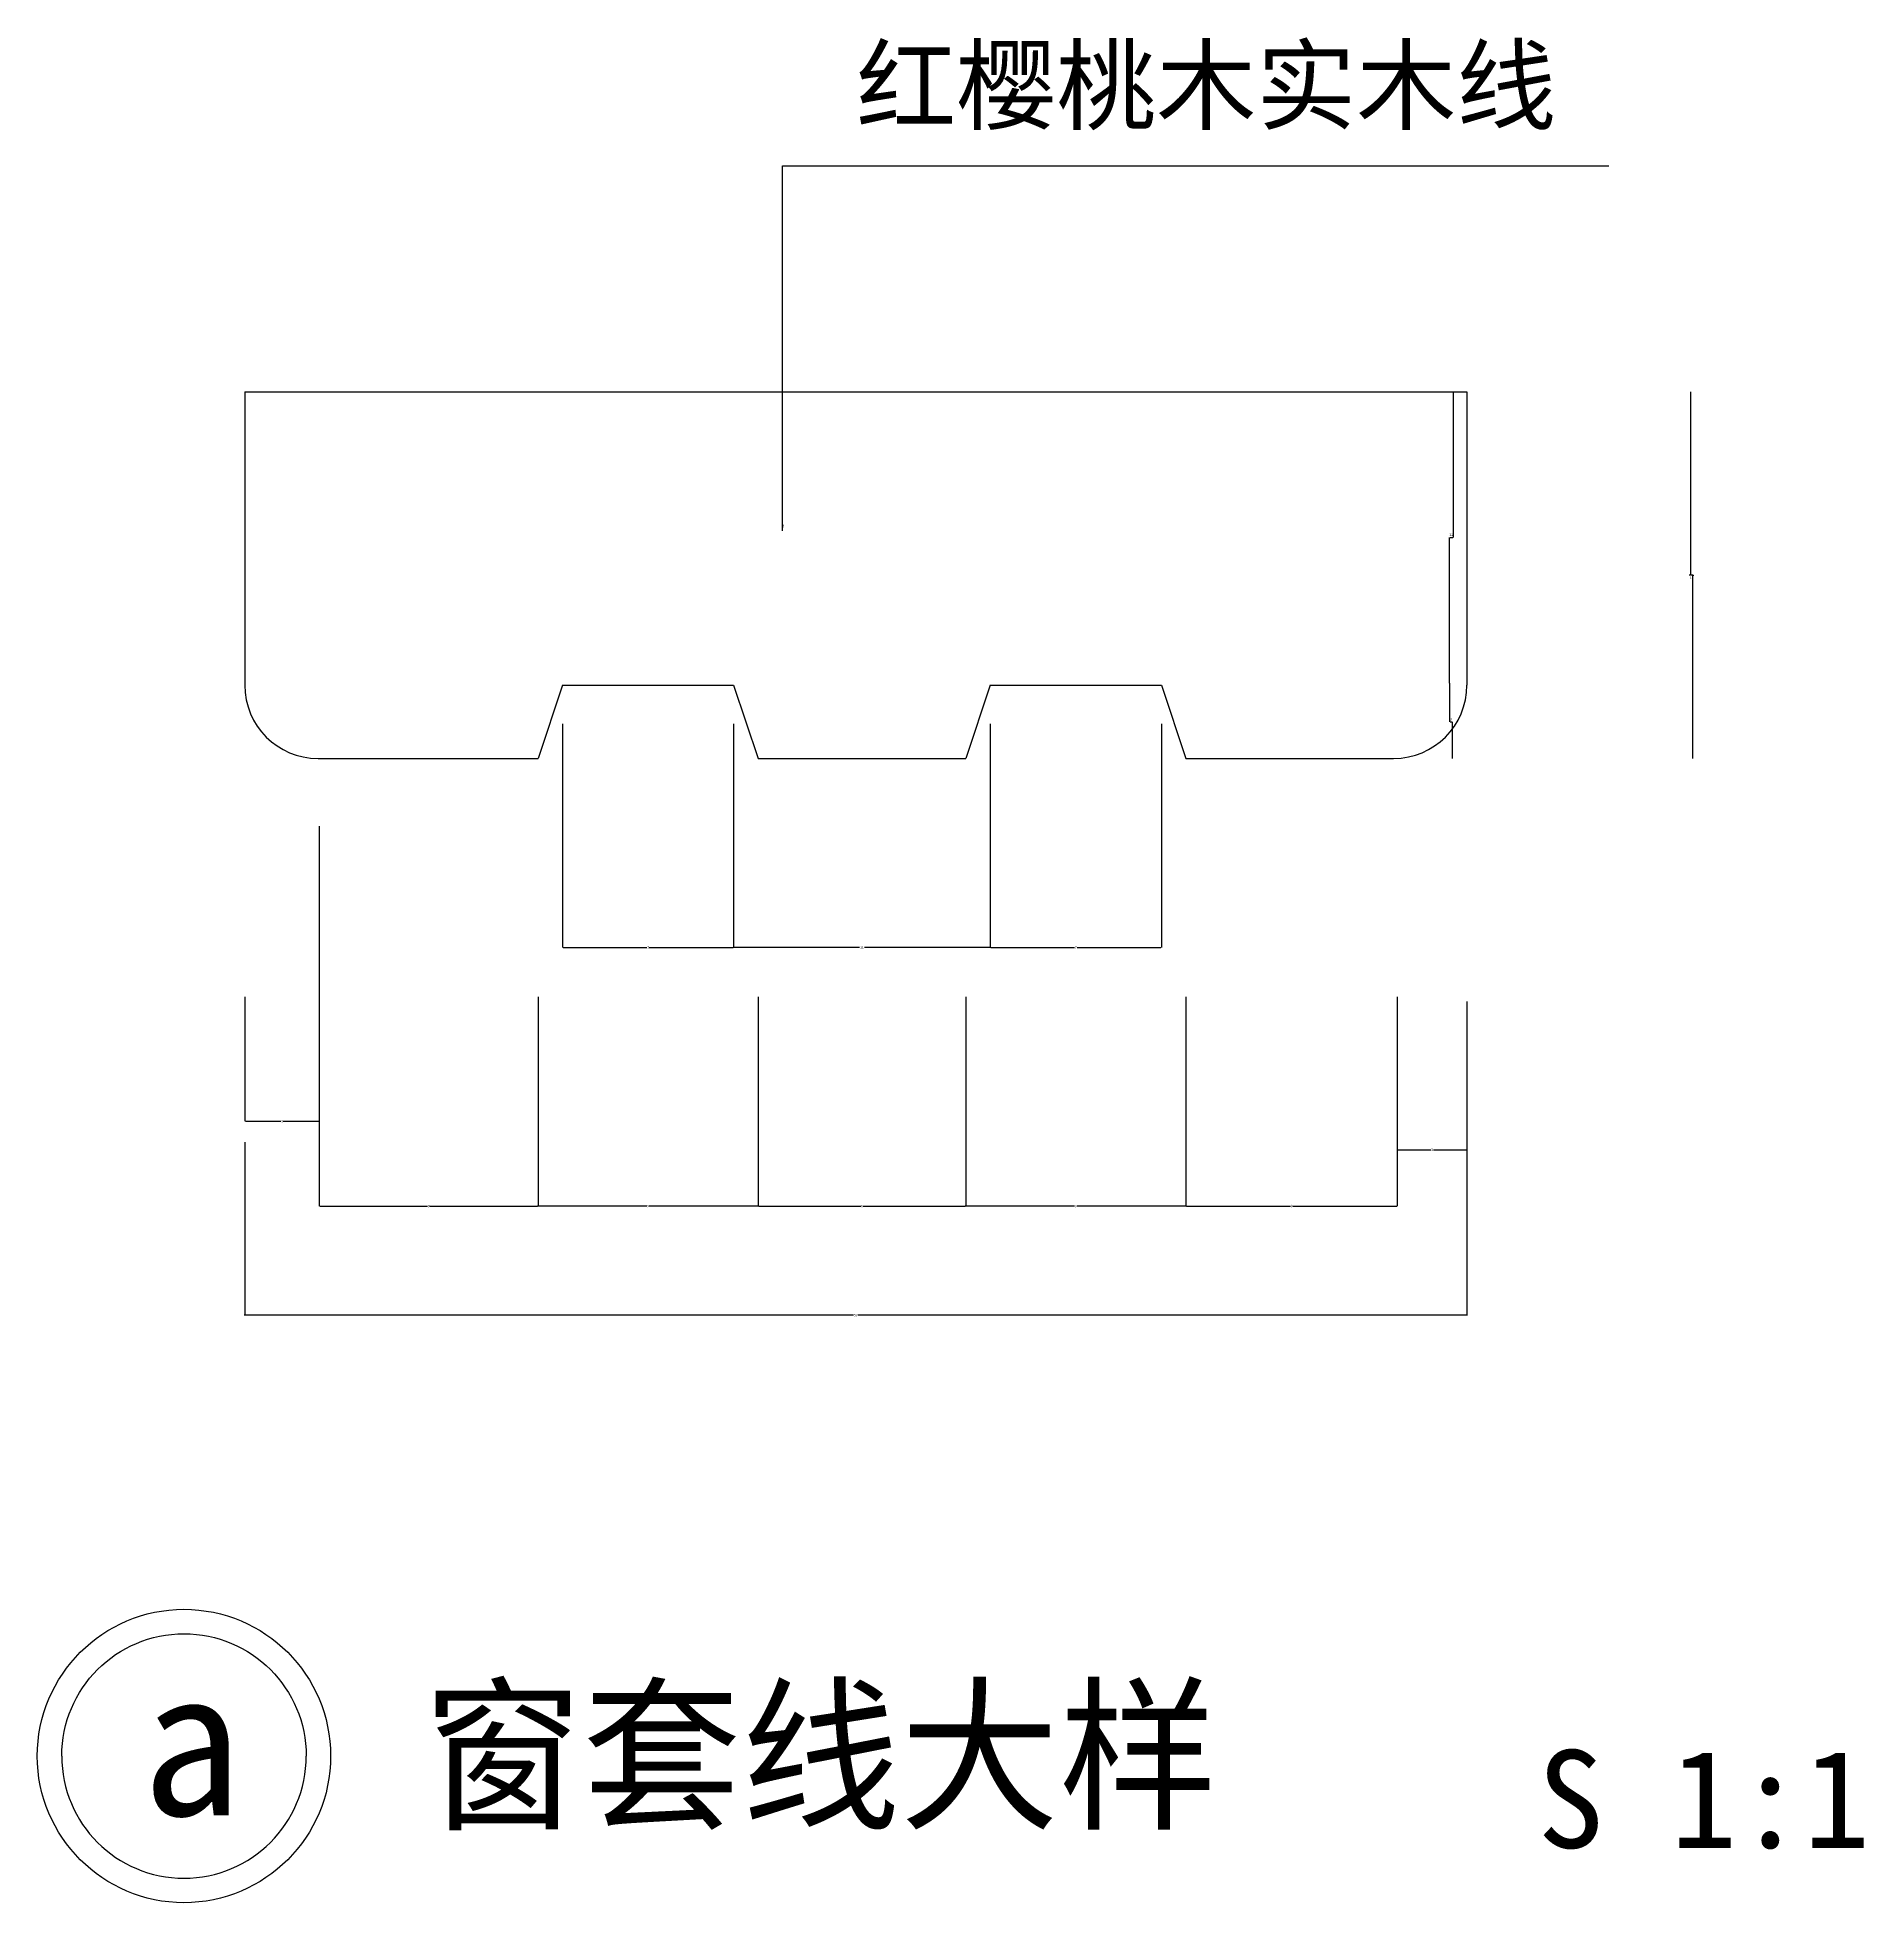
# Model space of a CAD drawing. Header units: metres. Extents: x 217839 to 220075, y 5398 to 6397.
# Drawn here: x 219328 to 220075, y 5474 to 6237 of the extents above; entities that cross this region are included whole.
import ezdxf

# ---------------------------------------------------------------- set-up
doc = ezdxf.new("R2010")
doc.units = ezdxf.units.M
for name, color, linetype in [('10', 8, 'Continuous'), ('16', 3, 'Continuous'), ('20', 1, 'Continuous'), ('8', 7, 'Continuous')]:
    doc.layers.add(name, color=color, linetype=linetype)
doc.dimstyles.get("Standard").update_dxf_attribs({"dimtxt": 2.5, "dimasz": 2.5, "dimexe": 1.25, "dimexo": 0.625, "dimtad": 1, "dimcen": 2.5, "dimazin": 3, "dimtfac": 1, "dimtmove": 0, "dimatfit": 3})

msp = doc.modelspace()

# ---------------------------------------------------------------- texts
for s, height, p in [('窗套线大样', 50, (219485.46, 5509.32)), ('a', 60, (219370.31, 5509.83)), ('S 1:1', 40, (219941.25, 5496.53))]:
    msp.add_text(s, height=height).set_placement(p)
at = {"layer": '8', "insert": (219662.49, 6232.49), "char_height": 30, "attachment_point": 1}
msp.add_mtext('\\f幼圆|b0|i0|c134|p49;红樱桃木实木线', dxfattribs=at)

# ---------------------------------------------------------------- blocks, each defined once
blk = doc.blocks.new('HY-4')
at = {"layer": '20'}
for points in [[(-5, 0, -1), (5, 0, -1)], [(-5, 0, 1), (5, 0, 1)]]:
    blk.add_lwpolyline(points, format="xyb", dxfattribs=at)
blk.add_circle((0, 0), 6, dxfattribs=at)
blk.add_circle((0, 0), 6, dxfattribs=at)
blk = doc.blocks.new('_CLOSEDFILLED')
at = {"color": 0, "linetype": 'BYBLOCK'}
blk.add_solid([(-1, 0.2), (0, 0), (-1, -0.2)], dxfattribs=at)
blk = doc.blocks.new('*D1')
for p, q in [((219717.38, 5956.36), (219717.38, 5864.83)), ((219612.38, 5931.36), (219612.38, 5864.83)), ((219663.88, 5864.83), (219612.13, 5864.83)), ((219717.63, 5864.83), (219665.88, 5864.83))]:
    blk.add_line(p, q)
at = {"layer": 'Defpoints'}
for p in [(219717.38, 5956.36), (219612.38, 5931.36), (219717.38, 5864.83)]:
    blk.add_point(p, dxfattribs=at)
at = {"layer": '10', "xscale": 0.25, "yscale": 0.25}
blk.add_blockref('_CLOSEDFILLED', (219612.38, 5864.83), dxfattribs=at)
at = {"layer": '10', "xscale": 0.25, "yscale": 0.25, "rotation": 180}
blk.add_blockref('_CLOSEDFILLED', (219717.38, 5864.83), dxfattribs=at)
at = {"layer": '10', "insert": (219664.88, 5864.83), "char_height": 1, "attachment_point": 5}
blk.add_mtext('11', dxfattribs=at)
blk = doc.blocks.new('*D2')
for p, q in [((219717.38, 5956.36), (219717.38, 5864.83)), ((219787.38, 5956.36), (219787.38, 5864.83)), ((219717.63, 5864.83), (219751.88, 5864.83)), ((219752.88, 5864.83), (219787.13, 5864.83))]:
    blk.add_line(p, q)
at = {"layer": 'Defpoints'}
for p in [(219717.38, 5956.36), (219787.38, 5956.36), (219717.38, 5864.83)]:
    blk.add_point(p, dxfattribs=at)
at = {"layer": '10', "xscale": 0.25, "yscale": 0.25, "rotation": 180}
blk.add_blockref('_CLOSEDFILLED', (219717.38, 5864.83), dxfattribs=at)
at = {"layer": '10', "xscale": 0.25, "yscale": 0.25}
blk.add_blockref('_CLOSEDFILLED', (219787.38, 5864.83), dxfattribs=at)
at = {"layer": '10', "insert": (219752.38, 5864.83), "char_height": 1, "attachment_point": 5}
blk.add_mtext('7', dxfattribs=at)
blk = doc.blocks.new('*D3')
for p, q in [((219542.38, 5956.36), (219542.38, 5864.83)), ((219612.38, 5956.36), (219612.38, 5864.83)), ((219542.63, 5864.83), (219576.88, 5864.83)), ((219577.88, 5864.83), (219612.13, 5864.83))]:
    blk.add_line(p, q)
at = {"layer": 'Defpoints'}
for p in [(219542.38, 5956.36), (219612.38, 5956.36), (219542.38, 5864.83)]:
    blk.add_point(p, dxfattribs=at)
at = {"layer": '10', "xscale": 0.25, "yscale": 0.25, "rotation": 180}
blk.add_blockref('_CLOSEDFILLED', (219542.38, 5864.83), dxfattribs=at)
at = {"layer": '10', "xscale": 0.25, "yscale": 0.25}
blk.add_blockref('_CLOSEDFILLED', (219612.38, 5864.83), dxfattribs=at)
at = {"layer": '10', "insert": (219577.38, 5864.83), "char_height": 1, "attachment_point": 5}
blk.add_mtext('7', dxfattribs=at)
blk = doc.blocks.new('*D6')
for p, q in [((219622.38, 5844.71), (219622.38, 5759.08)), ((219707.38, 5844.71), (219707.38, 5759.08)), ((219622.63, 5759.08), (219664.38, 5759.08)), ((219665.38, 5759.08), (219707.13, 5759.08))]:
    blk.add_line(p, q)
at = {"layer": 'Defpoints'}
for p in [(219622.38, 5844.71), (219707.38, 5844.71), (219622.38, 5759.08)]:
    blk.add_point(p, dxfattribs=at)
at = {"layer": '10', "xscale": 0.25, "yscale": 0.25, "rotation": 180}
blk.add_blockref('_CLOSEDFILLED', (219622.38, 5759.08), dxfattribs=at)
at = {"layer": '10', "xscale": 0.25, "yscale": 0.25}
blk.add_blockref('_CLOSEDFILLED', (219707.38, 5759.08), dxfattribs=at)
at = {"layer": '10', "insert": (219664.88, 5759.08), "char_height": 1, "attachment_point": 5}
blk.add_mtext('8', dxfattribs=at)
blk = doc.blocks.new('*D7')
for p, q in [((219412.38, 5785.15), (219412.38, 5714.46)), ((219912.39, 5784.79), (219912.39, 5714.46)), ((219661.385, 5714.46), (219412.13, 5714.46)), ((219912.64, 5714.46), (219663.385, 5714.46))]:
    blk.add_line(p, q)
at = {"layer": 'Defpoints'}
for p in [(219412.38, 5785.15), (219912.39, 5784.79), (219912.39, 5714.46)]:
    blk.add_point(p, dxfattribs=at)
at = {"layer": '10', "xscale": 0.25, "yscale": 0.25}
blk.add_blockref('_CLOSEDFILLED', (219412.38, 5714.46), dxfattribs=at)
at = {"layer": '10', "xscale": 0.25, "yscale": 0.25, "rotation": 180}
blk.add_blockref('_CLOSEDFILLED', (219912.39, 5714.46), dxfattribs=at)
at = {"layer": '10', "insert": (219662.385, 5714.46), "char_height": 1, "attachment_point": 5}
blk.add_mtext('50', dxfattribs=at)
blk = doc.blocks.new('*D8')
for p, q in [((219442.85, 5914.53), (219442.85, 5759.08)), ((219532.38, 5844.71), (219532.38, 5759.08)), ((219443.1, 5759.08), (219487.115, 5759.08)), ((219488.115, 5759.08), (219532.13, 5759.08))]:
    blk.add_line(p, q)
at = {"layer": 'Defpoints'}
for p in [(219442.85, 5914.53), (219532.38, 5844.71), (219442.85, 5759.08)]:
    blk.add_point(p, dxfattribs=at)
at = {"layer": '10', "xscale": 0.25, "yscale": 0.25, "rotation": 180}
blk.add_blockref('_CLOSEDFILLED', (219442.85, 5759.08), dxfattribs=at)
at = {"layer": '10', "xscale": 0.25, "yscale": 0.25}
blk.add_blockref('_CLOSEDFILLED', (219532.38, 5759.08), dxfattribs=at)
at = {"layer": '10', "insert": (219487.615, 5759.08), "char_height": 1, "attachment_point": 5}
blk.add_mtext('9', dxfattribs=at)
blk = doc.blocks.new('*D9')
for p, q in [((219442.85, 5914.53), (219442.85, 5793.76)), ((219412.38, 5844.71), (219412.38, 5793.76)), ((219412.63, 5793.76), (219427.115, 5793.76)), ((219428.115, 5793.76), (219442.6, 5793.76))]:
    blk.add_line(p, q)
at = {"layer": 'Defpoints'}
for p in [(219442.85, 5914.53), (219412.38, 5844.71), (219412.38, 5793.76)]:
    blk.add_point(p, dxfattribs=at)
at = {"layer": '10', "xscale": 0.25, "yscale": 0.25, "rotation": 180}
blk.add_blockref('_CLOSEDFILLED', (219412.38, 5793.76), dxfattribs=at)
at = {"layer": '10', "xscale": 0.25, "yscale": 0.25}
blk.add_blockref('_CLOSEDFILLED', (219442.85, 5793.76), dxfattribs=at)
at = {"layer": '10', "insert": (219427.615, 5793.76), "char_height": 1, "attachment_point": 5}
blk.add_mtext('3', dxfattribs=at)
blk = doc.blocks.new('*D10')
for p, q in [((219532.38, 5844.71), (219532.38, 5759.08)), ((219622.38, 5813.75), (219622.38, 5759.08)), ((219576.88, 5759.08), (219532.13, 5759.08)), ((219622.63, 5759.08), (219577.88, 5759.08))]:
    blk.add_line(p, q)
at = {"layer": 'Defpoints'}
for p in [(219532.38, 5844.71), (219622.38, 5813.75), (219622.38, 5759.08)]:
    blk.add_point(p, dxfattribs=at)
at = {"layer": '10', "xscale": 0.25, "yscale": 0.25}
blk.add_blockref('_CLOSEDFILLED', (219532.38, 5759.08), dxfattribs=at)
at = {"layer": '10', "xscale": 0.25, "yscale": 0.25, "rotation": 180}
blk.add_blockref('_CLOSEDFILLED', (219622.38, 5759.08), dxfattribs=at)
at = {"layer": '10', "insert": (219577.38, 5759.08), "char_height": 1, "attachment_point": 5}
blk.add_mtext('9', dxfattribs=at)
blk = doc.blocks.new('*D11')
for p, q in [((219912.37, 5842.76), (219912.37, 5782.09)), ((219883.89, 5814.28), (219883.89, 5782.09)), ((219884.14, 5782.09), (219897.63, 5782.09)), ((219898.63, 5782.09), (219912.12, 5782.09))]:
    blk.add_line(p, q)
at = {"layer": 'Defpoints'}
for p in [(219912.37, 5842.76), (219883.89, 5814.28), (219883.89, 5782.09)]:
    blk.add_point(p, dxfattribs=at)
at = {"layer": '10', "xscale": 0.25, "yscale": 0.25, "rotation": 180}
blk.add_blockref('_CLOSEDFILLED', (219883.89, 5782.09), dxfattribs=at)
at = {"layer": '10', "xscale": 0.25, "yscale": 0.25}
blk.add_blockref('_CLOSEDFILLED', (219912.37, 5782.09), dxfattribs=at)
at = {"layer": '10', "insert": (219898.13, 5782.09), "char_height": 1, "attachment_point": 5}
blk.add_mtext('3', dxfattribs=at)
blk = doc.blocks.new('*D12')
for p, q in [((219797.38, 5844.71), (219797.38, 5759.08)), ((219883.89, 5844.71), (219883.89, 5759.08)), ((219797.63, 5759.08), (219840.135, 5759.08)), ((219841.135, 5759.08), (219883.64, 5759.08))]:
    blk.add_line(p, q)
at = {"layer": 'Defpoints'}
for p in [(219797.38, 5844.71), (219883.89, 5844.71), (219797.38, 5759.08)]:
    blk.add_point(p, dxfattribs=at)
at = {"layer": '10', "xscale": 0.25, "yscale": 0.25, "rotation": 180}
blk.add_blockref('_CLOSEDFILLED', (219797.38, 5759.08), dxfattribs=at)
at = {"layer": '10', "xscale": 0.25, "yscale": 0.25}
blk.add_blockref('_CLOSEDFILLED', (219883.89, 5759.08), dxfattribs=at)
at = {"layer": '10', "insert": (219840.635, 5759.08), "char_height": 1, "attachment_point": 5}
blk.add_mtext('9', dxfattribs=at)
blk = doc.blocks.new('*D13')
for p, q in [((219797.38, 5813.75), (219797.38, 5759.08)), ((219707.38, 5788.75), (219707.38, 5759.08)), ((219751.88, 5759.08), (219707.13, 5759.08)), ((219797.63, 5759.08), (219752.88, 5759.08))]:
    blk.add_line(p, q)
at = {"layer": 'Defpoints'}
for p in [(219797.38, 5813.75), (219707.38, 5788.75), (219797.38, 5759.08)]:
    blk.add_point(p, dxfattribs=at)
at = {"layer": '10', "xscale": 0.25, "yscale": 0.25}
blk.add_blockref('_CLOSEDFILLED', (219707.38, 5759.08), dxfattribs=at)
at = {"layer": '10', "xscale": 0.25, "yscale": 0.25, "rotation": 180}
blk.add_blockref('_CLOSEDFILLED', (219797.38, 5759.08), dxfattribs=at)
at = {"layer": '10', "insert": (219752.38, 5759.08), "char_height": 1, "attachment_point": 5}
blk.add_mtext('9', dxfattribs=at)
blk = doc.blocks.new('*D14')
for p, q in [((219905.21, 5972.99), (219905.21, 5957.15)), ((219905.46, 5957.15), (219906.18, 5957.15)), ((219906.43, 5942.15), (219906.43, 5957.15))]:
    blk.add_line(p, q)
at = {"layer": 'Defpoints'}
for p in [(219905.21, 5972.99), (219905.21, 5957.15), (219906.43, 5942.15)]:
    blk.add_point(p, dxfattribs=at)
at = {"layer": '10', "xscale": 0.25, "yscale": 0.25, "rotation": 180}
blk.add_blockref('_CLOSEDFILLED', (219905.21, 5957.15), dxfattribs=at)
at = {"layer": '10', "xscale": 0.25, "yscale": 0.25}
blk.add_blockref('_CLOSEDFILLED', (219906.43, 5957.15), dxfattribs=at)
at = {"layer": '10', "insert": (219905.82, 5958.275), "char_height": 1, "attachment_point": 5}
blk.add_mtext('3', dxfattribs=at)
blk = doc.blocks.new('*D15')
for p, q in [((219906.81, 6092.15), (219906.81, 6032.57)), ((219905.21, 5972.99), (219905.21, 6032.57)), ((219905.46, 6032.57), (219906.56, 6032.57))]:
    blk.add_line(p, q)
at = {"layer": 'Defpoints'}
for p in [(219906.81, 6092.15), (219905.21, 6032.57), (219905.21, 5972.99)]:
    blk.add_point(p, dxfattribs=at)
at = {"layer": '10', "xscale": 0.25, "yscale": 0.25, "rotation": 180}
blk.add_blockref('_CLOSEDFILLED', (219905.21, 6032.57), dxfattribs=at)
at = {"layer": '10', "xscale": 0.25, "yscale": 0.25}
blk.add_blockref('_CLOSEDFILLED', (219906.81, 6032.57), dxfattribs=at)
at = {"layer": '10', "insert": (219906.01, 6033.695), "char_height": 1, "attachment_point": 5}
blk.add_mtext('12', dxfattribs=at)
blk = doc.blocks.new('*D16')
for p, q in [((220003.85, 6092.15), (220003.85, 6017.15)), ((220003.6, 6017.15), (220003.35, 6017.15)), ((220004.76, 6017.15), (220003.85, 6017.15)), ((220004.76, 5942.15), (220004.76, 6017.15)), ((220005.01, 6017.15), (220005.26, 6017.15))]:
    blk.add_line(p, q)
at = {"layer": 'Defpoints'}
for p in [(220003.85, 6092.15), (220004.76, 6017.15), (220004.76, 5942.15)]:
    blk.add_point(p, dxfattribs=at)
at = {"layer": '10', "xscale": 0.25, "yscale": 0.25, "rotation": 180}
blk.add_blockref('_CLOSEDFILLED', (220003.85, 6017.15), dxfattribs=at)
at = {"layer": '10', "xscale": 0.25, "yscale": 0.25}
blk.add_blockref('_CLOSEDFILLED', (220004.76, 6017.15), dxfattribs=at)
at = {"layer": '10', "insert": (220004.305, 6016.025), "char_height": 1, "attachment_point": 5}
blk.add_mtext('15', dxfattribs=at)

# ---------------------------------------------------------------- dimensions: what is measured, and where the dimension line sits
at = {"layer": '10'}
for base, p1, p2, text, picture, middle in [((219905.21, 6032.57), (219905.21, 5972.99), (219906.81, 6092.15), '12', '*D15', (219906.01, 6033.695)), ((220004.76, 6017.15), (220004.76, 5942.15), (220003.85, 6092.15), '15', '*D16', (220004.305, 6016.025)), ((219905.21, 5957.15), (219905.21, 5972.99), (219906.43, 5942.15), '3', '*D14', (219905.82, 5958.275)), ((219542.38, 5864.83), (219542.38, 5956.36), (219612.38, 5956.36), '7', '*D3', (219577.38, 5864.83)), ((219717.38, 5864.83), (219717.38, 5956.36), (219612.38, 5931.36), '11', '*D1', (219664.88, 5864.83)), ((219717.38, 5864.83), (219717.38, 5956.36), (219787.38, 5956.36), '7', '*D2', (219752.38, 5864.83)), ((219412.38, 5793.76), (219412.38, 5844.71), (219442.85, 5914.53), '3', '*D9', (219427.615, 5793.76)), ((219442.85, 5759.08), (219442.85, 5914.53), (219532.38, 5844.71), '9', '*D8', (219487.615, 5759.08)), ((219622.38, 5759.08), (219622.38, 5813.75), (219532.38, 5844.71), '9', '*D10', (219577.38, 5759.08)), ((219622.38, 5759.08), (219622.38, 5844.71), (219707.38, 5844.71), '8', '*D6', (219664.88, 5759.08)), ((219797.38, 5759.08), (219797.38, 5844.71), (219883.89, 5844.71), '9', '*D12', (219840.635, 5759.08)), ((219883.89, 5782.09), (219883.89, 5814.28), (219912.37, 5842.76), '3', '*D11', (219898.13, 5782.09)), ((219797.38, 5759.08), (219797.38, 5813.75), (219707.38, 5788.75), '9', '*D13', (219752.38, 5759.08)), ((219912.39, 5714.46), (219912.39, 5784.79), (219412.38, 5785.15), '50', '*D7', (219662.385, 5714.46))]:
    dim = msp.add_linear_dim(base=base, p1=p1, p2=p2, text=text, dimstyle='Standard', dxfattribs=at)
    dim.commit()
    dim.dimension.update_dxf_attribs({"geometry": picture, "text_midpoint": middle})

# ---------------------------------------------------------------- linework, layer by layer
at = {"layer": '16'}
for p, q in [((219412.38, 6092.15), (219912.38, 6092.15)), ((219412.38, 6092.15), (219412.38, 5972.15)), ((219732.38, 6092.15), (219912.38, 6092.15)), ((219912.38, 6092.15), (219912.38, 5972.15)), ((219542.38, 5972.15), (219532.38, 5942.15)), ((219542.38, 5972.15), (219612.38, 5972.15)), ((219612.38, 5972.15), (219622.38, 5942.15)), ((219717.38, 5972.15), (219707.38, 5942.15)), ((219717.38, 5972.15), (219787.38, 5972.15)), ((219787.38, 5972.15), (219797.38, 5942.15)), ((219442.38, 5942.15), (219532.38, 5942.15)), ((219622.38, 5942.15), (219707.38, 5942.15)), ((219797.38, 5942.15), (219882.38, 5942.15))]:
    msp.add_line(p, q, dxfattribs=at)
for centre, start, end in [((219442.38, 5972.15), 180, 270), ((219882.38, 5972.15), 270, 0)]:
    msp.add_arc(centre, 30, start, end, dxfattribs=at)

# ---------------------------------------------------------------- block references
at = {"layer": '8', "xscale": 10, "yscale": 10, "zscale": 10}
msp.add_blockref('HY-4', (219387.51, 5534.11), dxfattribs=at)

msp.set_redraw_order([(e.dxf.handle, doc.entitydb.next_handle()) for e in msp.query("TEXT MTEXT ATTDEF DIMENSION ARC_DIMENSION")])  # texts and dimensions are drawn at this point

# ---------------------------------------------------------------- leaders
at = {"layer": '8'}
msp.add_leader([(219632.44, 6035.3), (219632.44, 6184.54), (219970.43, 6184.54)], dimstyle='Standard', dxfattribs=at)

doc.saveas('drawing.dxf')
